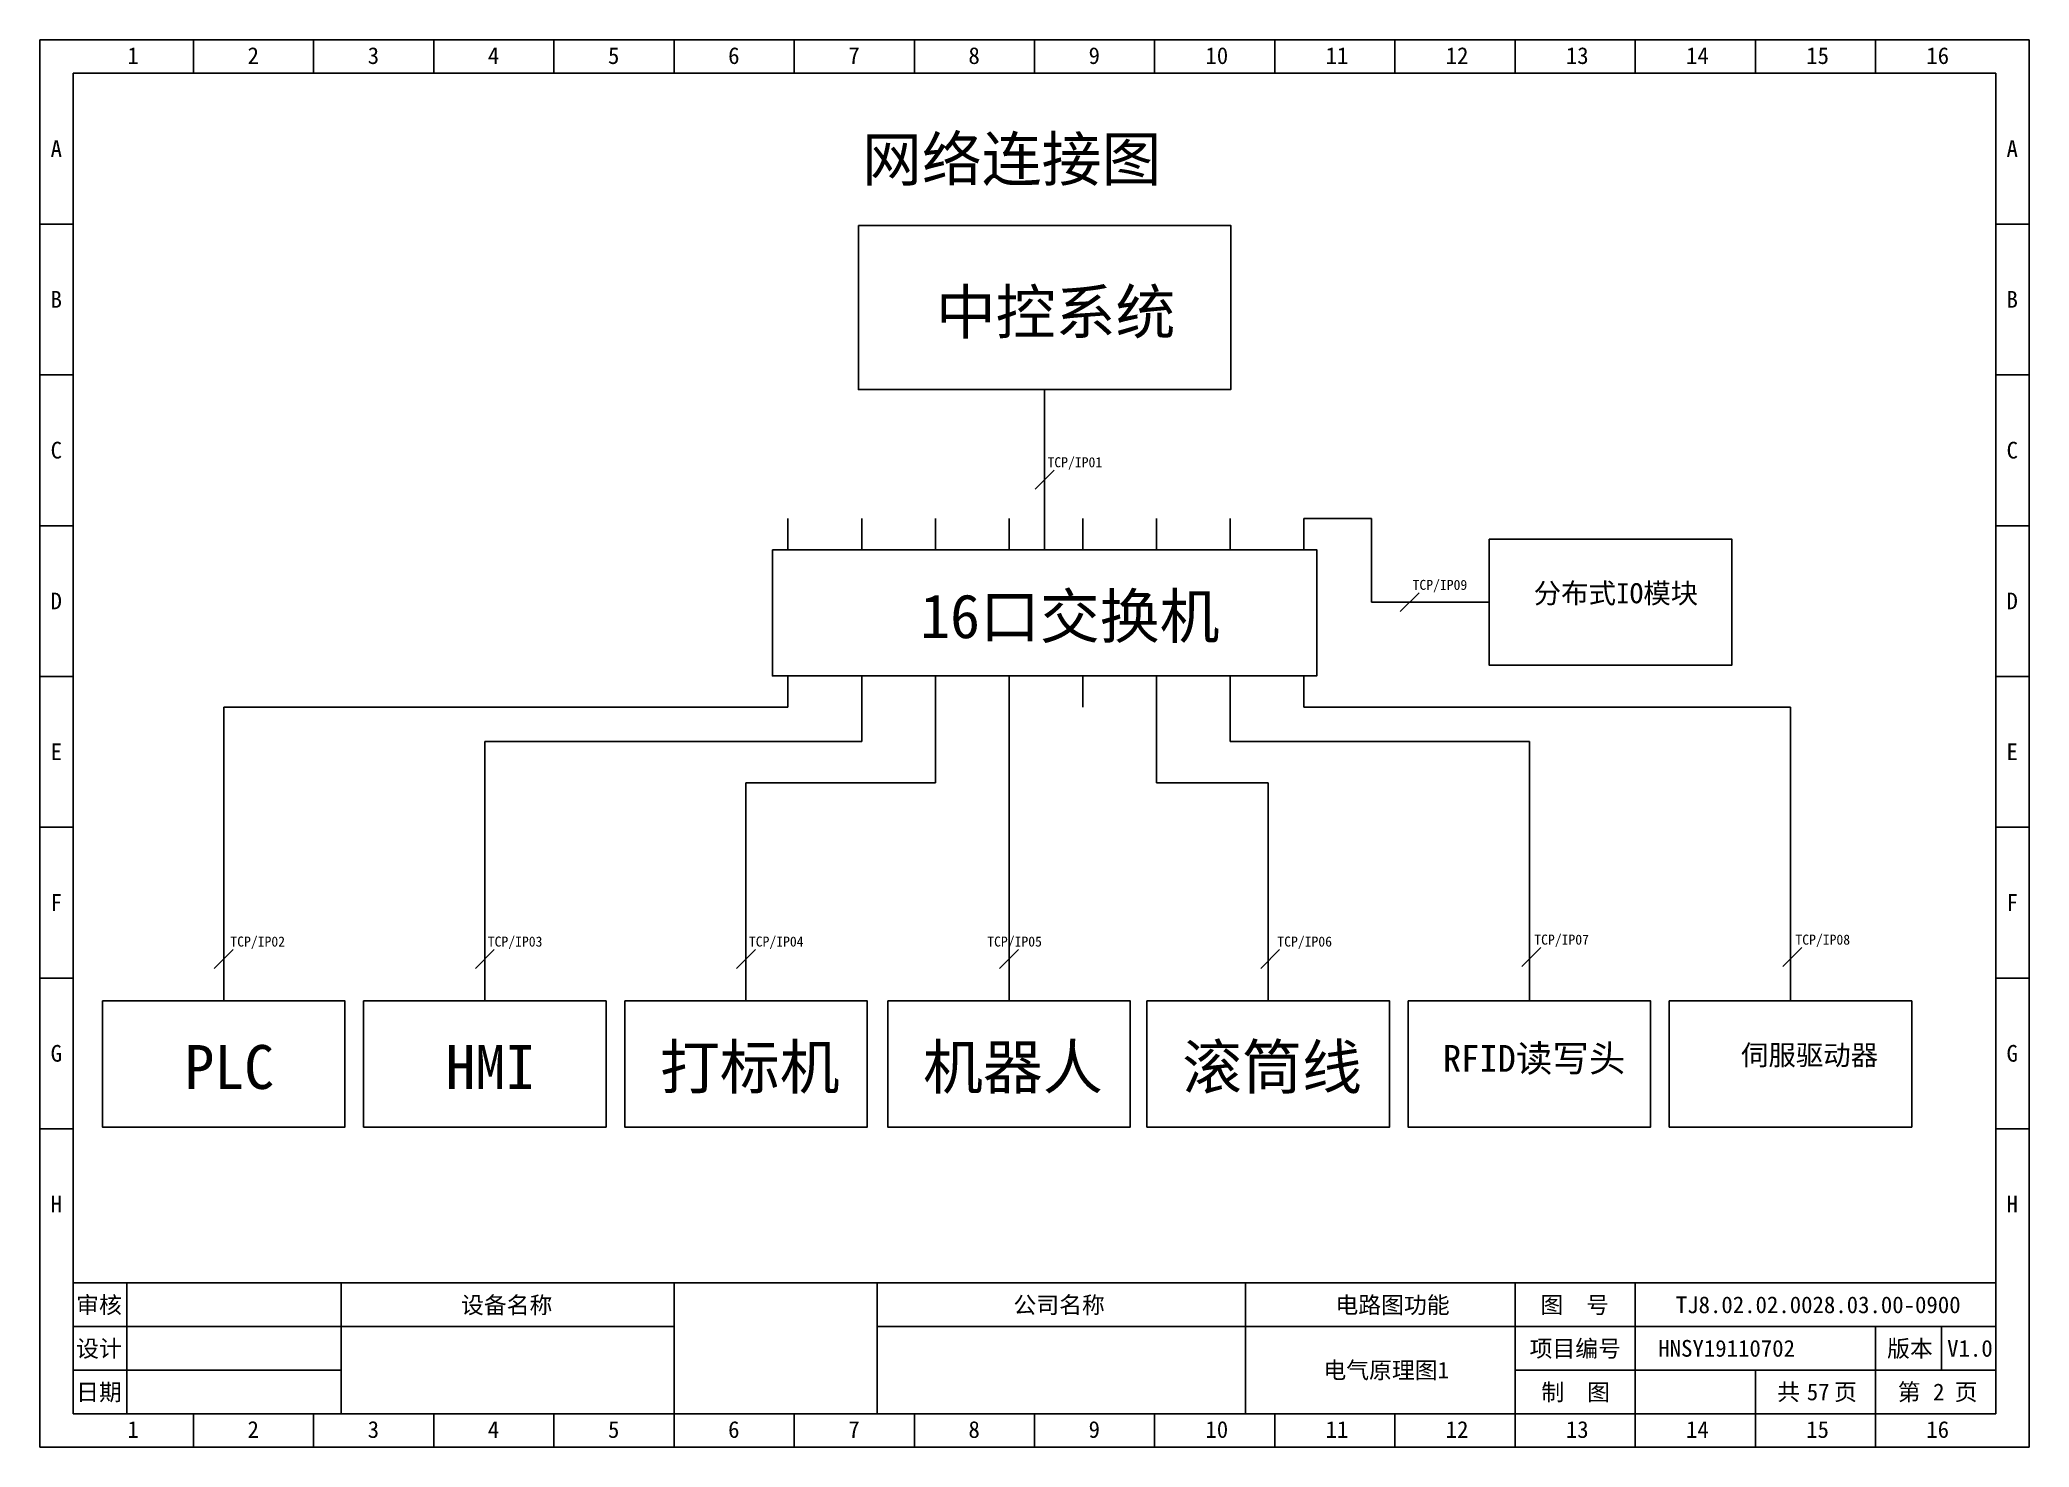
# Model space of a CAD drawing. Header units: millimetres. Extents: x 914 to 910632, y -176 to 682692.
# Drawn here: x 1900.1 to 2197.1, y 1770.9 to 1980.9 of the extents above; entities that cross this region are included whole.
import ezdxf
from ezdxf.enums import TextEntityAlignment as Align

# ---------------------------------------------------------------- set-up
doc = ezdxf.new("R2010")
doc.units = ezdxf.units.MM
doc.styles.add('宋体', font='')
doc.styles.get('宋体').set_extended_font_data('宋体')

msp = doc.modelspace()

# ---------------------------------------------------------------- texts
at = {"color": 7, "style": '宋体'}
for s, height, p in [('网络连接图', 6.5555, (2067.559, 1966.362)), ('中控系统', 6.5555, (2069.644, 1943.548)), ('分布式IO模块', 3, (2147.684, 1899.801)), ('PLC', 6.5555, (1935.082, 1830.889)), ('HMI', 6.5555, (1974.068, 1830.889)), ('打标机', 6.5555, (2019.519, 1830.889)), ('机器人', 6.5555, (2058.794, 1830.889)), ('滚筒线', 6.5555, (2097.49, 1830.889)), ('RFID读写头', 4, (2136.833, 1830.889)), ('伺服驱动器', 3, (2174.553, 1830.889))]:
    msp.add_text(s, height=height, dxfattribs=at).set_placement(p, align=Align.TOP_RIGHT)
at = {"style": '宋体'}
for s, p in [('TCP/IP01', (2050.551, 1917.099)), ('TCP/IP09', (2105.052, 1898.798)), ('TCP/IP07', (2123.219, 1845.866)), ('TCP/IP08', (2162.205, 1845.866)), ('TCP/IP02', (1928.558, 1845.577)), ('TCP/IP03', (1966.986, 1845.577)), ('TCP/IP04', (2005.972, 1845.577)), ('TCP/IP05', (2041.553, 1845.577)), ('TCP/IP06', (2084.86, 1845.577))]:
    msp.add_text(s, height=1.5, dxfattribs=at).set_placement(p)
at = {"linetype": 'ByBlock', "style": '宋体'}
msp.add_text('16口交换机', height=6.5555, dxfattribs=at).set_placement((2076.234, 1898.151), align=Align.TOP_RIGHT)
at = {"style": '宋体'}
for tag, text, p in [('TJ8.02.02.0028.03.00-0900', 'TJ8.01.01.0181.00.01-0900', (2165.609, 1792.128)), ('HNSY19110702', 'HNSY19110702', (2151.938, 1785.628)), ('V1.0', '1.0', (2188.26, 1785.628)), ('电气原理图1', '封页', (2101.109, 1782.378)), ('57', '01', (2165.609, 1779.128)), ('2', '01', (2183.609, 1779.128))]:
    msp.add_attdef(tag, text=text, height=2.5, dxfattribs=at).set_placement(p, align=Align.MIDDLE_CENTER)

# ---------------------------------------------------------------- blocks, each defined once
blk = doc.blocks.new('*U388')
blk.add_line((-2.5, 0), (2.5, 0))
blk = doc.blocks.new('*U389')
at = {"color": 0, "linetype": 'ByBlock', "lineweight": -2, "transparency": 16777216}
for p in [(0, 0), (0, -22.5), (0, -45), (0, -67.5), (0, -90), (0, -112.5), (0, -135)]:
    blk.add_blockref('*U388', p, dxfattribs=at)
blk = doc.blocks.new('*U390')
blk.add_line((-2.5, 0), (2.5, 0))
blk = doc.blocks.new('*U391')
at = {"color": 0, "linetype": 'ByBlock', "lineweight": -2, "transparency": 16777216}
for p in [(0, 0), (0, -22.5), (0, -45), (0, -67.5), (0, -90), (0, -112.5), (0, -135)]:
    blk.add_blockref('*U390', p, dxfattribs=at)
blk = doc.blocks.new('制图图框')
for p, q in [((-2700.08, 789.32), (-2403.08, 789.32)), ((-2700.08, 579.32), (-2700.08, 789.32)), ((-2700.08, 789.32), (-2700.08, 784.32)), ((-2700.08, 789.32), (-2695.08, 789.32)), ((-2677.15, 789.32), (-2677.15, 784.32)), ((-2659.21, 789.32), (-2659.21, 784.32)), ((-2641.27, 789.32), (-2641.27, 784.32)), ((-2623.33, 789.32), (-2623.33, 784.32)), ((-2605.4, 789.32), (-2605.4, 784.32)), ((-2587.46, 789.32), (-2587.46, 784.32)), ((-2569.52, 789.32), (-2569.52, 784.32)), ((-2551.58, 789.32), (-2551.58, 784.32)), ((-2533.65, 789.32), (-2533.65, 784.32)), ((-2515.71, 789.32), (-2515.71, 784.32)), ((-2497.77, 789.32), (-2497.77, 784.32)), ((-2479.83, 789.32), (-2479.83, 784.32)), ((-2461.9, 789.32), (-2461.9, 784.32)), ((-2443.96, 789.32), (-2443.96, 784.32)), ((-2426.02, 789.32), (-2426.02, 784.32)), ((-2403.08, 789.32), (-2403.08, 579.32)), ((-2403.08, 789.32), (-2403.08, 784.32)), ((-2695.08, 784.32), (-2408.08, 784.32)), ((-2695.08, 584.32), (-2695.08, 784.32)), ((-2408.08, 784.32), (-2408.08, 584.32)), ((-2408.08, 603.82), (-2695.08, 603.82)), ((-2687.08, 603.82), (-2687.08, 584.32)), ((-2655.08, 603.82), (-2655.08, 584.32)), ((-2655.08, 603.82), (-2655.08, 584.32)), ((-2605.4, 579.32), (-2605.4, 603.82)), ((-2575.08, 603.82), (-2575.08, 584.32)), ((-2575.08, 603.82), (-2575.08, 584.32)), ((-2575.08, 603.82), (-2575.08, 584.32)), ((-2520.08, 603.82), (-2520.08, 584.32)), ((-2479.83, 579.32), (-2479.83, 603.82)), ((-2461.9, 579.32), (-2461.9, 603.82)), ((-2655.08, 597.32), (-2695.08, 597.32)), ((-2605.4, 597.32), (-2655.08, 597.32)), ((-2408.08, 597.32), (-2575.08, 597.32)), ((-2426.02, 579.32), (-2426.02, 597.32)), ((-2416.18, 597.32), (-2416.18, 590.82)), ((-2655.08, 590.82), (-2695.08, 590.82)), ((-2408.08, 590.82), (-2479.83, 590.82)), ((-2443.96, 579.32), (-2443.96, 590.82)), ((-2695.08, 584.32), (-2408.08, 584.32)), ((-2677.15, 579.32), (-2677.15, 584.32)), ((-2659.21, 579.32), (-2659.21, 584.32)), ((-2641.27, 579.32), (-2641.27, 584.32)), ((-2623.33, 579.32), (-2623.33, 584.32)), ((-2587.46, 579.32), (-2587.46, 584.32)), ((-2569.52, 579.32), (-2569.52, 584.32)), ((-2551.58, 579.32), (-2551.58, 584.32)), ((-2533.65, 579.32), (-2533.65, 584.32)), ((-2515.71, 579.32), (-2515.71, 584.32)), ((-2497.77, 579.32), (-2497.77, 584.32)), ((-2403.08, 579.32), (-2700.08, 579.32))]:
    blk.add_line(p, q)
blk.add_blockref('*U389', (-2697.58, 761.82))
at = {"xscale": -1}
blk.add_blockref('*U391', (-2405.58, 761.82), dxfattribs=at)
at = {"style": '宋体'}
for s, p in [('1', (-2687.01, 785.71)), ('2', (-2669.07, 785.71)), ('3', (-2651.13, 785.71)), ('4', (-2633.2, 785.71)), ('5', (-2615.26, 785.71)), ('6', (-2597.32, 785.71)), ('7', (-2579.38, 785.71)), ('8', (-2561.45, 785.71)), ('9', (-2543.51, 785.71)), ('10', (-2526.07, 785.71)), ('11', (-2508.13, 785.71)), ('12', (-2490.2, 785.71)), ('13', (-2472.26, 785.71)), ('14', (-2454.32, 785.71)), ('15', (-2436.38, 785.71)), ('16', (-2418.45, 785.71)), ('A', (-2698.47, 771.84)), ('A', (-2406.47, 771.84)), ('B', (-2698.47, 749.34)), ('B', (-2406.47, 749.34)), ('C', (-2698.47, 726.84)), ('C', (-2406.47, 726.84)), ('D', (-2698.47, 704.34)), ('D', (-2406.47, 704.34)), ('E', (-2698.47, 681.84)), ('E', (-2406.47, 681.84)), ('F', (-2698.47, 659.34)), ('F', (-2406.47, 659.34)), ('G', (-2698.47, 636.84)), ('G', (-2406.47, 636.84)), ('H', (-2698.47, 614.34)), ('H', (-2406.47, 614.34)), ('审核', (-2694.65, 599.29)), ('设备名称', (-2637.2, 599.28)), ('公司名称', (-2554.73, 599.29)), ('电路图功能', (-2506.66, 599.29)), ('图  号', (-2476.05, 599.3)), ('设计', (-2694.66, 592.79)), ('项目编号', (-2477.68, 592.79)), ('版本', (-2424.3, 592.79)), ('日期', (-2694.66, 586.29)), ('制  图', (-2475.91, 586.28)), ('共   页', (-2440.72, 586.31)), ('第   页', (-2422.72, 586.3)), ('1', (-2687.01, 580.71)), ('2', (-2669.07, 580.71)), ('3', (-2651.13, 580.71)), ('4', (-2633.2, 580.71)), ('5', (-2615.26, 580.71)), ('6', (-2597.32, 580.71)), ('7', (-2579.38, 580.71)), ('8', (-2561.45, 580.71)), ('9', (-2543.51, 580.71)), ('10', (-2526.07, 580.71)), ('11', (-2508.13, 580.71)), ('12', (-2490.2, 580.71)), ('13', (-2472.26, 580.71)), ('14', (-2454.32, 580.71)), ('15', (-2436.38, 580.71)), ('16', (-2418.45, 580.71))]:
    blk.add_text(s, height=2.5, dxfattribs=at).set_placement(p)

# ---------------------------------------------------------------- linework, layer by layer
at = {"linetype": 'ByBlock'}
for p, q in [((2050.113, 1928.677), (2050.113, 1904.794)), ((2048.698, 1913.852), (2051.527, 1916.68)), ((2011.809, 1909.473), (2011.809, 1904.794)), ((2022.809, 1909.473), (2022.809, 1904.794)), ((2033.809, 1909.473), (2033.809, 1904.794)), ((2044.809, 1909.473), (2044.809, 1904.794)), ((2055.809, 1909.473), (2055.809, 1904.794)), ((2066.809, 1909.473), (2066.809, 1904.794)), ((2077.809, 1909.473), (2077.809, 1904.794)), ((2088.809, 1909.473), (2098.905, 1909.473)), ((2088.809, 1909.473), (2088.809, 1904.794)), ((2098.905, 1909.473), (2098.905, 1896.965)), ((2103.199, 1895.551), (2106.027, 1898.38)), ((2011.809, 1885.973), (2011.809, 1881.294)), ((2022.809, 1885.973), (2022.809, 1881.294)), ((2033.809, 1885.973), (2033.809, 1881.294)), ((2044.809, 1885.973), (2044.809, 1881.294)), ((2055.809, 1885.973), (2055.809, 1881.294)), ((2066.809, 1885.973), (2066.809, 1881.294)), ((2077.809, 1885.973), (2077.809, 1881.294)), ((2088.809, 1885.973), (2088.809, 1881.294)), ((2022.809, 1881.294), (2022.809, 1876.193)), ((2077.809, 1881.294), (2077.809, 1876.193)), ((1927.562, 1837.464), (1927.562, 1850.025)), ((1966.548, 1837.464), (1966.548, 1850.025)), ((2005.534, 1837.464), (2005.534, 1850.025)), ((2044.809, 1837.464), (2044.809, 1850.025)), ((2083.505, 1837.464), (2083.505, 1850.025)), ((2122.491, 1837.464), (2122.491, 1850.025)), ((2161.477, 1837.464), (2161.477, 1850.025))]:
    msp.add_line(p, q, dxfattribs=at)
for p, q in [((2098.905, 1896.965), (2116.506, 1896.965)), ((2011.809, 1881.294), (1927.562, 1881.294)), ((1927.562, 1881.294), (1927.562, 1850.025)), ((2033.809, 1881.294), (2033.809, 1869.989)), ((2044.809, 1881.294), (2044.809, 1850.025)), ((2066.809, 1881.294), (2066.809, 1869.989)), ((2088.809, 1881.294), (2161.477, 1881.294)), ((2161.477, 1881.294), (2161.477, 1850.025)), ((2022.809, 1876.193), (1966.548, 1876.193)), ((1966.548, 1876.193), (1966.548, 1850.025)), ((2077.809, 1876.193), (2122.491, 1876.193)), ((2122.491, 1876.193), (2122.491, 1850.025)), ((2033.809, 1869.989), (2005.534, 1869.989)), ((2005.534, 1869.989), (2005.534, 1850.025)), ((2066.809, 1869.989), (2083.505, 1869.989)), ((2083.505, 1869.989), (2083.505, 1850.025)), ((1926.148, 1842.33), (1928.976, 1845.159)), ((1965.134, 1842.33), (1967.962, 1845.159)), ((2004.119, 1842.33), (2006.948, 1845.159)), ((2043.395, 1842.33), (2046.223, 1845.159)), ((2082.38, 1842.33), (2085.209, 1845.159)), ((2121.366, 1842.62), (2124.195, 1845.448)), ((2160.352, 1842.62), (2163.181, 1845.448))]:
    msp.add_line(p, q)
for points in [[(2022.315, 1953.174), (2077.91, 1953.174), (2077.91, 1928.677), (2022.315, 1928.677)], [(2009.488, 1904.794), (2090.737, 1904.794), (2090.737, 1885.973), (2009.488, 1885.973)], [(2116.506, 1906.376), (2152.71, 1906.376), (2152.71, 1887.555), (2116.506, 1887.555)], [(1909.46, 1837.464), (1945.664, 1837.464), (1945.664, 1818.643), (1909.46, 1818.643)], [(1948.446, 1837.464), (1984.65, 1837.464), (1984.65, 1818.643), (1948.446, 1818.643)], [(1987.431, 1837.464), (2023.636, 1837.464), (2023.636, 1818.643), (1987.431, 1818.643)], [(2026.707, 1837.464), (2062.911, 1837.464), (2062.911, 1818.643), (2026.707, 1818.643)], [(2065.403, 1837.464), (2101.608, 1837.464), (2101.608, 1818.643), (2065.403, 1818.643)], [(2104.389, 1837.464), (2140.593, 1837.464), (2140.593, 1818.643), (2104.389, 1818.643)], [(2143.375, 1837.464), (2179.579, 1837.464), (2179.579, 1818.643), (2143.375, 1818.643)]]:
    msp.add_lwpolyline(points, close=True, dxfattribs=at)

# ---------------------------------------------------------------- block references
msp.add_blockref('制图图框', (4600.194, 1191.56))

msp.set_redraw_order([(e.dxf.handle, doc.entitydb.next_handle()) for e in msp.query("TEXT MTEXT ATTDEF DIMENSION ARC_DIMENSION")])  # texts and dimensions are drawn at this point

doc.saveas('drawing.dxf')
